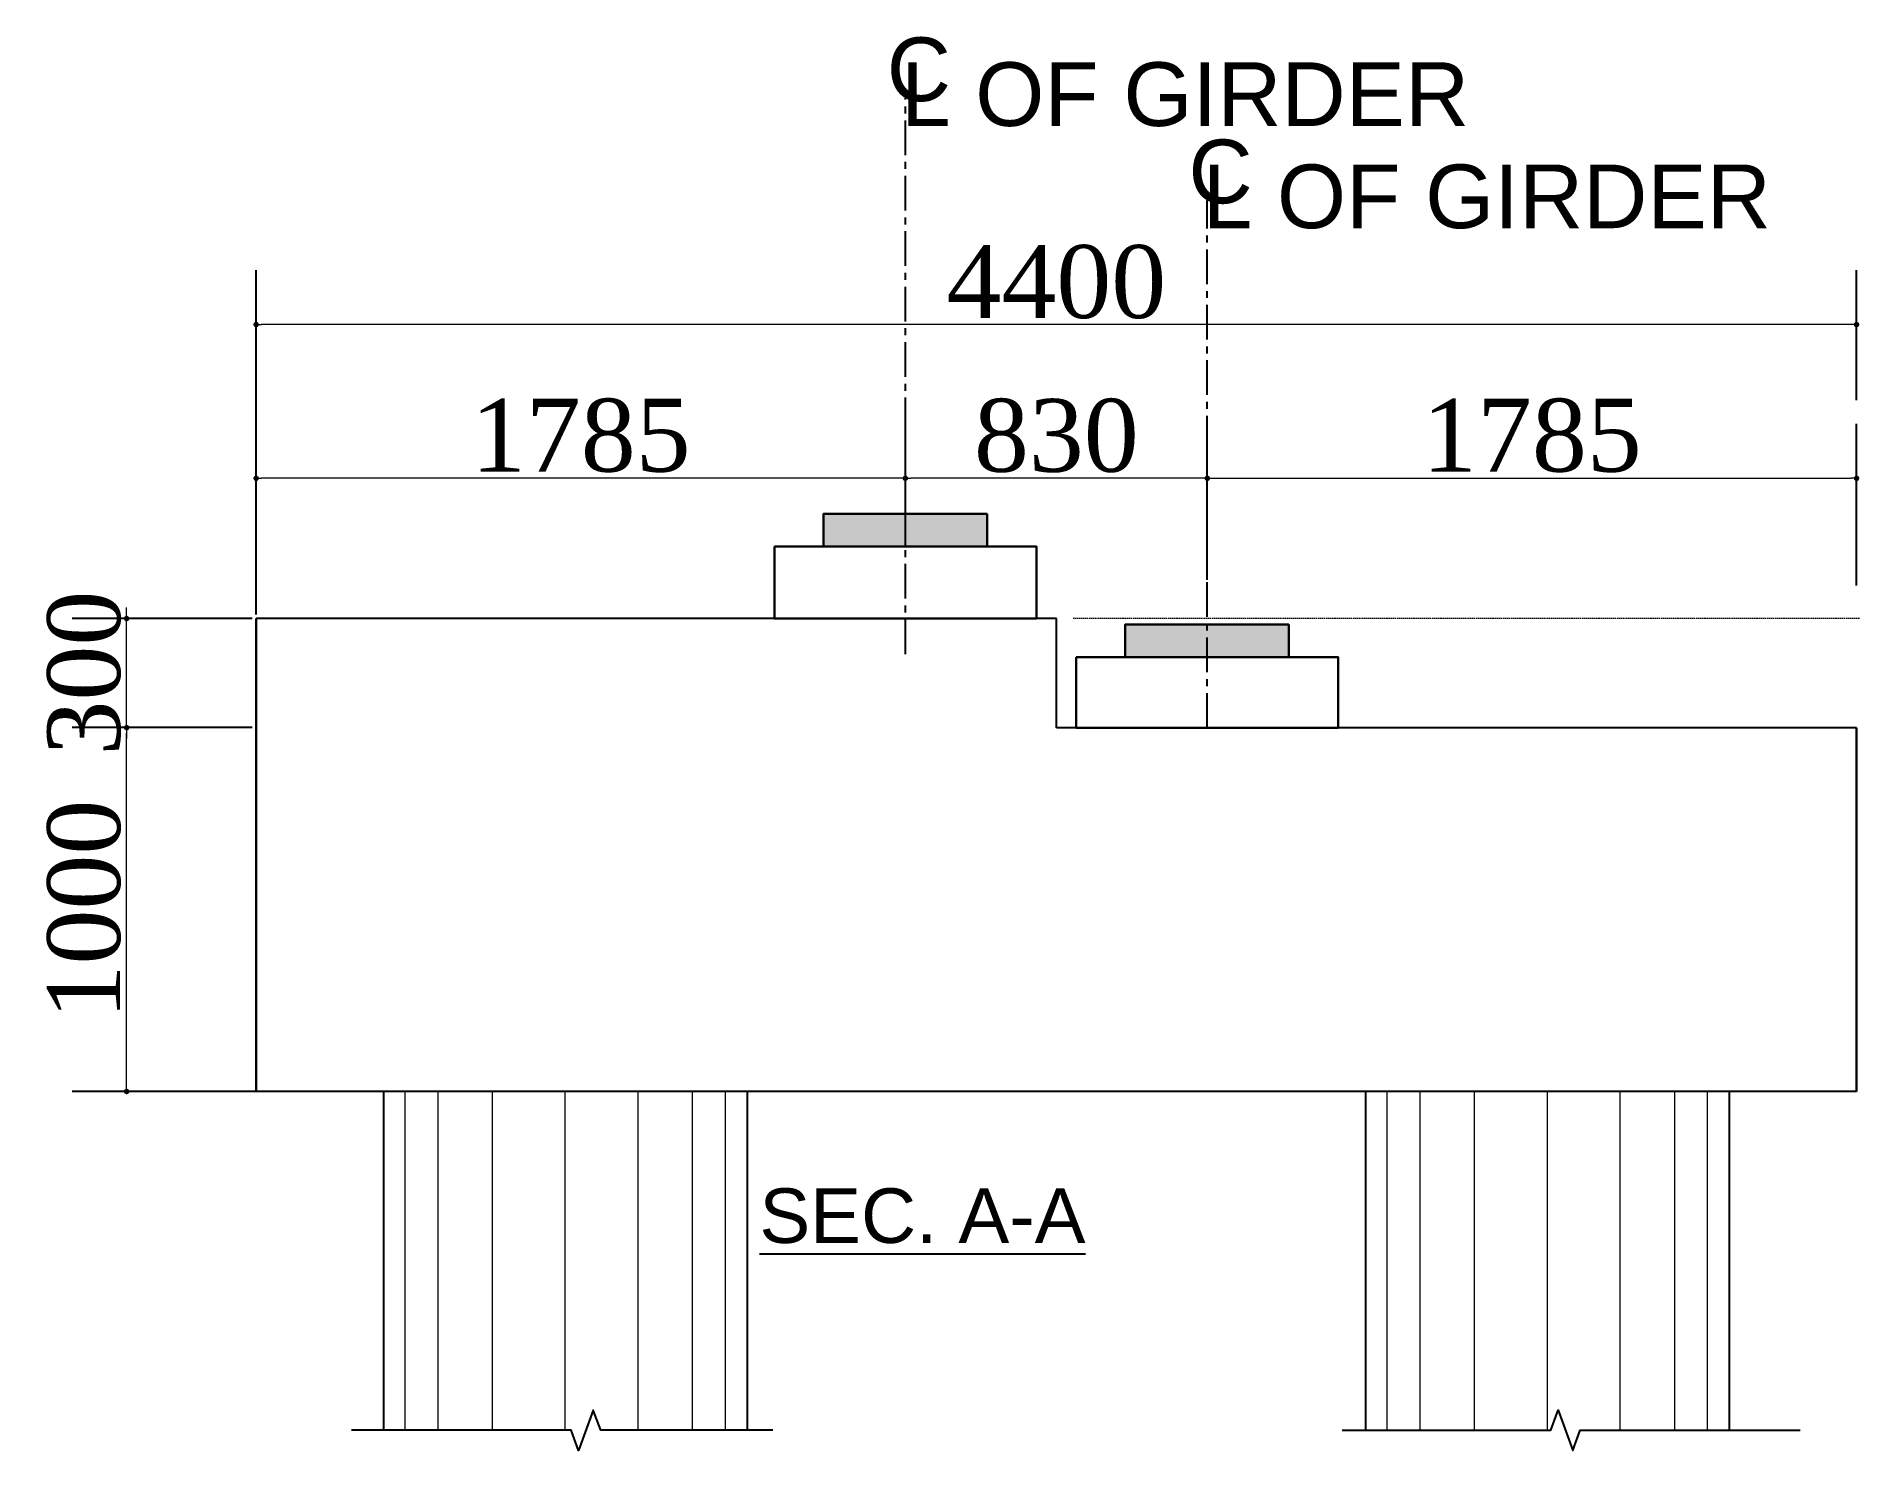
# Model space of a CAD drawing. Header units: millimetres. Extents: x -29779 to 80452, y -13100 to 39577.
# Drawn here: x -29779 to -24767, y 30696 to 34583 of the extents above; entities that cross this region are included whole.
import ezdxf

# ---------------------------------------------------------------- set-up
doc = ezdxf.new("R2010")
doc.units = ezdxf.units.MM
doc.header["$LTSCALE"] = 3
doc.linetypes.add('CENTER', pattern=[50.8, 31.75, -6.35, 6.35, -6.35])
doc.linetypes.add('HIDDEN', pattern=[9.525, 6.35, -3.175])
for name, color, linetype, lineweight in [('Abutment W Line', 6, 'Continuous', 25), ('Dimision', 4, 'Continuous', 13), ('hatch', 253, 'Continuous', 13), ('hatch nok', 253, 'Continuous', 5), ('Pire Line', 11, 'Continuous', 30)]:
    doc.layers.add(name, color=color, linetype=linetype, lineweight=lineweight)
for name, color, linetype in [('Center Line', 34, 'Continuous'), ('Pile', 11, 'Continuous'), ('Text', 7, 'Continuous')]:
    doc.layers.add(name, color=color, linetype=linetype)
doc.styles.add('ROMANS', font='arial.ttf', dxfattribs={"height": 200})
doc.styles.get("Standard").update_dxf_attribs({"font": 'times.ttf'})
doc.dimstyles.new('ISO-25', dxfattribs={"dimtxt": 15, "dimasz": 15, "dimexe": 20, "dimexo": 10.625, "dimgap": 15, "dimtad": 1, "dimdec": 1, "dimdsep": 46, "dimtxsty": 'Standard', "dimblk": 'DOT', "dimcen": 2.5, "dimclrd": 256, "dimclre": 256, "dimclrt": 256, "dimadec": 0, "dimazin": 0, "dimtfac": 1, "dimtdec": 1, "dimtix": 1, "dimtmove": 0, "dimatfit": 3, "dimldrblk": 'DOT', "dimfxl": 1, "dimlwd": -1, "dimarcsym": 0})

msp = doc.modelspace()

# ---------------------------------------------------------------- texts
at = {"layer": 'Text', "style": 'ROMANS'}
msp.add_text('%%USEC. A-A', height=150, dxfattribs=at).set_placement((-27791.9, 31266.86))
at = {"layer": 'Text', "char_height": 175, "width": 8235.4588, "attachment_point": 1, "style": 'ROMANS'}
for s, insert in [('C', (-27441.85, 34580.21)), ('L OF GIRDER', (-27402.41, 34511.83)), ('C', (-26612.35, 34299.3)), ('L OF GIRDER', (-26572.91, 34230.91))]:
    msp.add_mtext(s, dxfattribs=dict(at, insert=insert))

# ---------------------------------------------------------------- blocks, each defined once
blk = doc.blocks.new('_Dot')
at = {"color": 0, "linetype": 'ByBlock', "lineweight": -2}
blk.add_line((-0.5, 0), (-1, 0), dxfattribs=at)
at = {"color": 0, "linetype": 'ByBlock', "const_width": 0.5}
blk.add_lwpolyline([(-0.25, 0, 1), (0.25, 0, 1)], format="xyb", close=True, dxfattribs=at)
blk = doc.blocks.new('*D817')
at = {"layer": 'Defpoints', "color": 0, "ltscale": 3, "transparency": 16777216}
for p in [(-29531.5, 32683.1), (-29175.5, 32683.1), (-29125.5, 31683.1)]:
    blk.add_point(p, dxfattribs=at)
at = {"layer": 'Dimision', "color": 1, "lineweight": -2, "ltscale": 3, "transparency": 16777216}
for p, q in [((-29186.1, 32683.1), (-29681.5, 32683.1)), ((-29136.1, 31683.1), (-29681.5, 31683.1))]:
    blk.add_line(p, q, dxfattribs=at)
at = {"layer": 'Dimision', "ltscale": 3, "transparency": 16777216}
blk.add_line((-29531.5, 31698.1), (-29531.5, 32668.1), dxfattribs=at)
at = {"layer": 'Dimision', "ltscale": 3, "transparency": 16777216, "xscale": 15, "yscale": 15, "zscale": 15}
for p, rotation in [((-29531.5, 32683.1), 90), ((-29531.5, 31683.1), 270)]:
    blk.add_blockref('_Dot', p, dxfattribs=dict(at, rotation=rotation))
at = {"layer": 'Dimision', "ltscale": 3, "transparency": 16777216, "insert": (-29648.2, 32183.1), "char_height": 200, "attachment_point": 5, "rotation": 90}
blk.add_mtext('1000', dxfattribs=at)
blk = doc.blocks.new('*D818')
at = {"layer": 'Defpoints', "color": 0, "ltscale": 3, "transparency": 16777216}
for p in [(-29175.5, 33368.4), (-27390.5, 33169.9), (-29175.5, 32983.1)]:
    blk.add_point(p, dxfattribs=at)
at = {"layer": 'Dimision', "color": 1, "lineweight": -2, "ltscale": 3, "transparency": 16777216}
for p, q in [((-29175.5, 32993.7), (-29175.5, 33518.4)), ((-27390.5, 33180.6), (-27390.5, 33518.4))]:
    blk.add_line(p, q, dxfattribs=at)
at = {"layer": 'Dimision', "ltscale": 3, "transparency": 16777216}
blk.add_line((-27405.5, 33368.4), (-29160.5, 33368.4), dxfattribs=at)
at = {"layer": 'Dimision', "ltscale": 3, "transparency": 16777216, "xscale": 15, "yscale": 15, "zscale": 15, "rotation": 180}
blk.add_blockref('_Dot', (-29175.5, 33368.4), dxfattribs=at)
at = {"layer": 'Dimision', "ltscale": 3, "transparency": 16777216, "xscale": 15, "yscale": 15, "zscale": 15}
blk.add_blockref('_Dot', (-27390.5, 33368.4), dxfattribs=at)
at = {"layer": 'Dimision', "ltscale": 3, "transparency": 16777216, "insert": (-28283, 33485.4), "char_height": 200, "attachment_point": 5}
blk.add_mtext('1785', dxfattribs=at)
blk = doc.blocks.new('*D819')
at = {"layer": 'Defpoints', "color": 0, "ltscale": 3, "transparency": 16777216}
for p in [(-29175.5, 33790.9), (-24775.5, 33572.8), (-29175.5, 33474.4)]:
    blk.add_point(p, dxfattribs=at)
at = {"layer": 'Dimision', "color": 1, "lineweight": -2, "ltscale": 3, "transparency": 16777216}
for p, q in [((-29175.5, 33485), (-29175.5, 33940.9)), ((-24775.5, 33583.4), (-24775.5, 33940.9))]:
    blk.add_line(p, q, dxfattribs=at)
at = {"layer": 'Dimision', "ltscale": 3, "transparency": 16777216}
blk.add_line((-24790.5, 33790.9), (-29160.5, 33790.9), dxfattribs=at)
at = {"layer": 'Dimision', "ltscale": 3, "transparency": 16777216, "xscale": 15, "yscale": 15, "zscale": 15, "rotation": 180}
blk.add_blockref('_Dot', (-29175.5, 33790.9), dxfattribs=at)
at = {"layer": 'Dimision', "ltscale": 3, "transparency": 16777216, "xscale": 15, "yscale": 15, "zscale": 15}
blk.add_blockref('_Dot', (-24775.5, 33790.9), dxfattribs=at)
at = {"layer": 'Dimision', "ltscale": 3, "transparency": 16777216, "insert": (-26975.5, 33907.6), "char_height": 200, "attachment_point": 5}
blk.add_mtext('4400', dxfattribs=at)
blk = doc.blocks.new('*D820')
at = {"layer": 'Defpoints', "color": 0, "ltscale": 3, "transparency": 16777216}
for p in [(-24775.5, 33368.4), (-26560.5, 33079.1), (-24775.5, 33062.8)]:
    blk.add_point(p, dxfattribs=at)
at = {"layer": 'Dimision', "color": 1, "lineweight": -2, "ltscale": 3, "transparency": 16777216}
for p, q in [((-26560.5, 33089.7), (-26560.5, 33518.4)), ((-24775.5, 33073.4), (-24775.5, 33518.4))]:
    blk.add_line(p, q, dxfattribs=at)
at = {"layer": 'Dimision', "ltscale": 3, "transparency": 16777216}
blk.add_line((-26545.5, 33368.4), (-24790.5, 33368.4), dxfattribs=at)
at = {"layer": 'Dimision', "ltscale": 3, "transparency": 16777216, "xscale": 15, "yscale": 15, "zscale": 15, "rotation": 180}
blk.add_blockref('_Dot', (-26560.5, 33368.4), dxfattribs=at)
at = {"layer": 'Dimision', "ltscale": 3, "transparency": 16777216, "xscale": 15, "yscale": 15, "zscale": 15}
blk.add_blockref('_Dot', (-24775.5, 33368.4), dxfattribs=at)
at = {"layer": 'Dimision', "ltscale": 3, "transparency": 16777216, "insert": (-25668, 33485.4), "char_height": 200, "attachment_point": 5}
blk.add_mtext('1785', dxfattribs=at)
blk = doc.blocks.new('*D821')
at = {"layer": 'Defpoints', "color": 0, "ltscale": 3, "transparency": 16777216}
for p in [(-27390.5, 33368.4), (-27390.5, 33257), (-26560.5, 33163.3)]:
    blk.add_point(p, dxfattribs=at)
at = {"layer": 'Dimision', "color": 1, "lineweight": -2, "ltscale": 3, "transparency": 16777216}
for p, q in [((-27390.5, 33267.7), (-27390.5, 33518.4)), ((-26560.5, 33173.9), (-26560.5, 33518.4))]:
    blk.add_line(p, q, dxfattribs=at)
at = {"layer": 'Dimision', "ltscale": 3, "transparency": 16777216}
blk.add_line((-26575.5, 33368.4), (-27375.5, 33368.4), dxfattribs=at)
at = {"layer": 'Dimision', "ltscale": 3, "transparency": 16777216, "xscale": 15, "yscale": 15, "zscale": 15, "rotation": 180}
blk.add_blockref('_Dot', (-27390.5, 33368.4), dxfattribs=at)
at = {"layer": 'Dimision', "ltscale": 3, "transparency": 16777216, "xscale": 15, "yscale": 15, "zscale": 15}
blk.add_blockref('_Dot', (-26560.5, 33368.4), dxfattribs=at)
at = {"layer": 'Dimision', "ltscale": 3, "transparency": 16777216, "insert": (-26975.5, 33485.1), "char_height": 200, "attachment_point": 5}
blk.add_mtext('830', dxfattribs=at)
blk = doc.blocks.new('*D822')
at = {"layer": 'Defpoints', "color": 0, "ltscale": 0.25, "transparency": 16777216}
for p in [(-29531.5, 32983.1), (-29175.5, 32983.1), (-29175.5, 32683.1)]:
    blk.add_point(p, dxfattribs=at)
at = {"layer": 'Dimision', "color": 1, "lineweight": -2, "ltscale": 0.25, "transparency": 16777216}
for p, q in [((-29186.1, 32983.1), (-29681.5, 32983.1)), ((-29186.1, 32683.1), (-29681.5, 32683.1))]:
    blk.add_line(p, q, dxfattribs=at)
at = {"layer": 'Dimision', "ltscale": 0.25, "transparency": 16777216}
for p, q in [((-29531.5, 32998.1), (-29531.5, 33013.1)), ((-29531.5, 32683.1), (-29531.5, 32983.1)), ((-29531.5, 32668.1), (-29531.5, 32653.1))]:
    blk.add_line(p, q, dxfattribs=at)
at = {"layer": 'Dimision', "ltscale": 0.25, "transparency": 16777216, "xscale": 15, "yscale": 15, "zscale": 15}
for p, rotation in [((-29531.5, 32983.1), 270), ((-29531.5, 32683.1), 90)]:
    blk.add_blockref('_Dot', p, dxfattribs=dict(at, rotation=rotation))
at = {"layer": 'Dimision', "ltscale": 0.25, "transparency": 16777216, "insert": (-29648.2, 32833.1), "char_height": 200, "attachment_point": 5, "rotation": 90}
blk.add_mtext('300', dxfattribs=at)

# ---------------------------------------------------------------- dimensions: what is measured, and where the dimension line sits
at = {"layer": 'Dimision', "ltscale": 3}
for base, p1, p2, picture, middle in [((-29175.48, 33790.87), (-24775.48, 33572.81), (-29175.48, 33474.38), '*D819', (-26975.48, 33907.6)), ((-27390.48, 33368.37), (-26560.52, 33163.31), (-27390.48, 33257.05), '*D821', (-26975.5, 33485.1)), ((-24775.48, 33368.37), (-26560.48, 33079.12), (-24775.48, 33062.75), '*D820', (-25667.98, 33485.39))]:
    dim = msp.add_linear_dim(base=base, p1=p1, p2=p2, dimstyle='ISO-25', override={"dimtxt": 200, "dimexe": 150, "dimclre": 1}, dxfattribs=at)
    dim.commit()
    dim.dimension.update_dxf_attribs({"geometry": picture, "text_midpoint": middle})
for base, p1, p2, angle, picture, middle in [((-29175.48, 33368.37), (-27390.48, 33169.94), (-29175.48, 32983.06), 180, '*D818', (-28282.98, 33485.39)), ((-29531.49, 32683.06), (-29125.48, 31683.06), (-29175.48, 32683.06), 90, '*D817', (-29648.22, 32183.06))]:
    dim = msp.add_linear_dim(base=base, p1=p1, p2=p2, angle=angle, dimstyle='ISO-25', override={"dimtxt": 200, "dimexe": 150, "dimclre": 1}, dxfattribs=at)
    dim.commit()
    dim.dimension.update_dxf_attribs({"geometry": picture, "text_midpoint": middle})
at = {"layer": 'Dimision', "ltscale": 0.25}
dim = msp.add_linear_dim(base=(-29531.49, 32983.06), p1=(-29175.48, 32683.06), p2=(-29175.48, 32983.06), angle=90, dimstyle='ISO-25', override={"dimtxt": 200, "dimexe": 150, "dimclre": 1, "dimtmove": 1}, dxfattribs=at)
dim.commit()
dim.dimension.update_dxf_attribs({"geometry": '*D822', "text_midpoint": (-29648.22, 32833.06)})

# ---------------------------------------------------------------- hatches: boundary and pattern name
at = {"layer": 'Pire Line', "ltscale": 3}
h = msp.add_hatch(color=256, dxfattribs=at)
h.paths.add_polyline_path([(-27165.48, 33271.06), (-27390.48, 33271.06), (-27390.48, 33181.06), (-27165.48, 33181.06)])
h.paths.add_polyline_path([(-27390.48, 33271.06), (-27615.48, 33271.06), (-27615.48, 33181.06), (-27390.48, 33181.06)])
h = msp.add_hatch(color=256, dxfattribs=at)
h.paths.add_polyline_path([(-26335.98, 32967.06), (-26560.98, 32967.06), (-26560.98, 32877.06), (-26335.98, 32877.06)])
h.paths.add_polyline_path([(-26560.98, 32967.06), (-26785.98, 32967.06), (-26785.98, 32877.06), (-26560.98, 32877.06)])

# ---------------------------------------------------------------- linework, layer by layer
at = {"layer": 'Abutment W Line'}
for points in [[(-27754.93, 30751.95), (-28228.29, 30751.95), (-28248.54, 30807.59), (-28289.04, 30696.32), (-28309.29, 30751.95), (-28913.43, 30751.95)], [(-26189.35, 30751.95), (-25615.98, 30751.95), (-25595.73, 30807.59), (-25555.23, 30696.32), (-25534.98, 30751.95), (-24930.85, 30751.95)]]:
    msp.add_lwpolyline(points, dxfattribs=at)
at = {"layer": 'Center Line', "linetype": 'CENTER'}
for p, q in [((-27390.48, 32885.37), (-27390.48, 34412.91)), ((-26560.98, 32683.06), (-26560.98, 34132))]:
    msp.add_line(p, q, dxfattribs=at)
at = {"layer": 'hatch', "ltscale": 3}
for p, q in [((-28765.93, 30751.95), (-28765.93, 31683.06)), ((-28675.52, 30751.95), (-28675.52, 31683.06)), ((-28675.52, 30751.95), (-28675.52, 31683.06)), ((-28525.52, 30751.95), (-28525.52, 31683.06)), ((-28325.52, 30751.95), (-28325.52, 31683.06)), ((-28325.52, 30751.95), (-28325.52, 31683.06)), ((-28325.52, 30751.95), (-28325.52, 31683.06)), ((-28325.52, 30751.95), (-28325.52, 31683.06)), ((-28125.52, 30751.95), (-28125.52, 31683.06)), ((-27975.52, 30751.95), (-27975.52, 31683.06)), ((-27975.52, 30751.95), (-27975.52, 31683.06)), ((-27885.1, 30751.95), (-27885.1, 31683.06)), ((-26065.86, 30751.95), (-26065.86, 31683.06)), ((-25975.45, 30751.95), (-25975.45, 31683.06)), ((-25975.45, 30751.95), (-25975.45, 31683.06)), ((-25825.45, 30751.95), (-25825.45, 31683.06)), ((-25625.45, 30751.95), (-25625.45, 31683.06)), ((-25625.45, 30751.95), (-25625.45, 31683.06)), ((-25625.45, 30751.95), (-25625.45, 31683.06)), ((-25625.45, 30751.95), (-25625.45, 31683.06)), ((-25425.45, 30751.95), (-25425.45, 31683.06)), ((-25275.45, 30751.95), (-25275.45, 31683.06)), ((-25275.45, 30751.95), (-25275.45, 31683.06)), ((-25185.04, 30751.95), (-25185.04, 31683.06))]:
    msp.add_line(p, q, dxfattribs=at)
at = {"layer": 'hatch nok', "linetype": 'HIDDEN', "ltscale": 0.2}
msp.add_line((-24767.31, 32983.06), (-26929.23, 32983.06), dxfattribs=at)
at = {"layer": 'Pile', "ltscale": 3}
for p, q in [((-26975.48, 32983.06), (-29175.48, 32983.06)), ((-26975.48, 32683.06), (-26975.48, 32983.06)), ((-24775.48, 32683.06), (-26975.48, 32683.06)), ((-24775.48, 31683.06), (-29175.48, 31683.06))]:
    msp.add_line(p, q, dxfattribs=at)
for points in [[(-28825.52, 31683.06), (-28825.5, 30751.95)], [(-27825.52, 31683.06), (-27825.53, 30751.95)], [(-26125.45, 31683.06), (-26125.44, 30751.95)], [(-25125.45, 31683.06), (-25125.46, 30751.95)]]:
    msp.add_lwpolyline(points, dxfattribs=at)
at = {"layer": 'Pire Line', "ltscale": 3}
for p, q in [((-29175.48, 32983.06), (-29175.48, 31683.06)), ((-24775.48, 31683.06), (-24775.48, 32683.06))]:
    msp.add_line(p, q, dxfattribs=at)
at = {"layer": 'Pire Line', "ltscale": 5}
for points in [[(-27165.48, 33271.06), (-27615.48, 33271.06), (-27615.48, 33181.06), (-27165.48, 33181.06)], [(-26335.98, 32967.06), (-26785.98, 32967.06), (-26785.98, 32877.06), (-26335.98, 32877.06)]]:
    msp.add_lwpolyline(points, close=True, dxfattribs=at)
at = {"layer": 'Pire Line', "ltscale": 3}
for points in [[(-27750.48, 33181.06), (-27030.48, 33181.06), (-27030.48, 32983.06), (-27750.48, 32983.06)], [(-26920.98, 32877.06), (-26200.98, 32877.06), (-26200.98, 32683.06), (-26920.98, 32683.06)]]:
    msp.add_lwpolyline(points, close=True, dxfattribs=at)

msp.set_redraw_order([(e.dxf.handle, doc.entitydb.next_handle()) for e in msp.query("TEXT MTEXT ATTDEF DIMENSION ARC_DIMENSION")])  # texts and dimensions are drawn at this point

doc.saveas('drawing.dxf')
